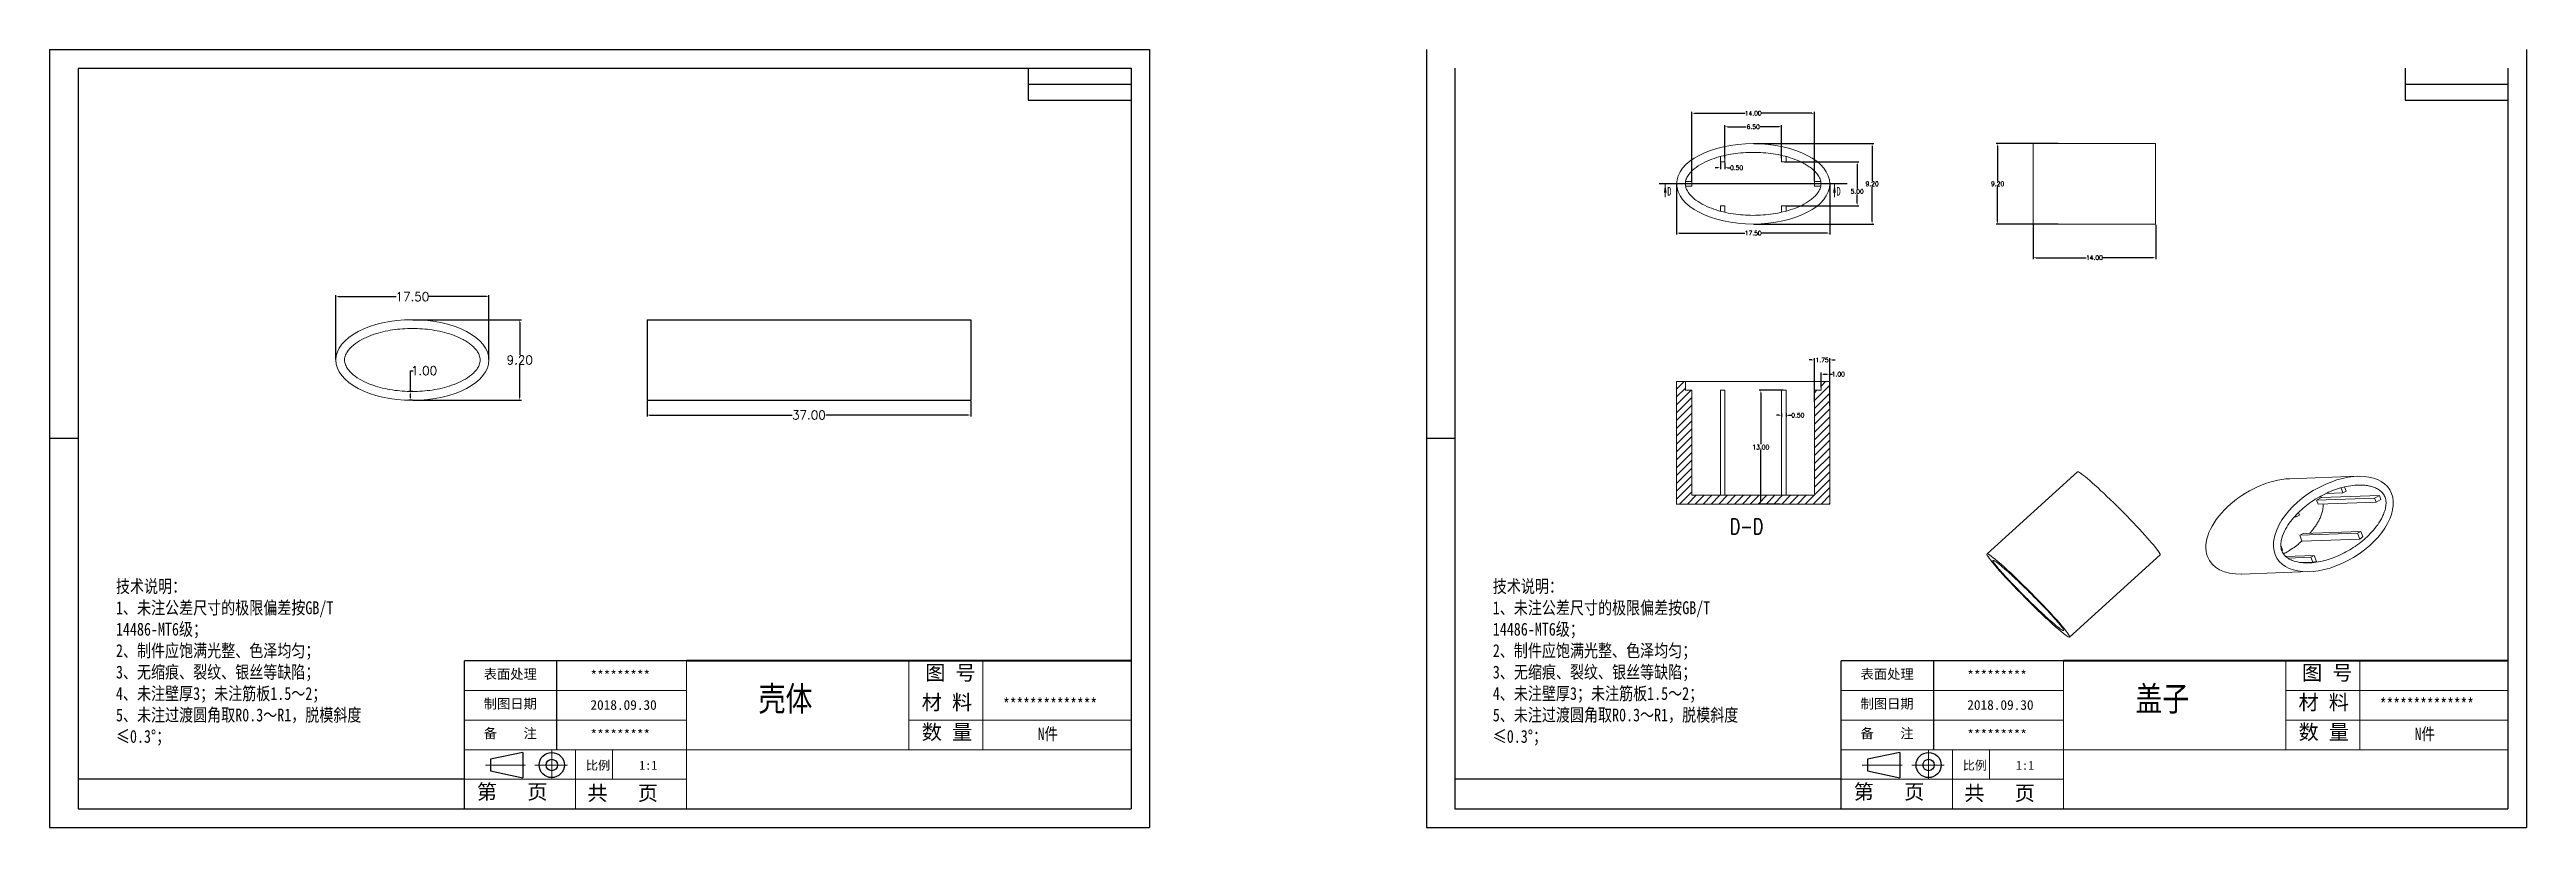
# Model space of a CAD drawing. Header units: inches. Extents: x 2021 to 2602, y 573 to 662.
# Drawn here: x 2318.5 to 2601.5, y 573 to 661.8 of the extents above; entities that cross this region are included whole.
import ezdxf

# ---------------------------------------------------------------- set-up
doc = ezdxf.new("R2010")
doc.units = ezdxf.units.IN
doc.linetypes.add('CENTER2', pattern=[28.575, 19.05, -3.175, 3.175, -3.175])
doc.layers.add('文字', color=81, linetype='Continuous')
for name, color, linetype, lineweight in [('粗实线', 7, 'Continuous', 30), ('细实线', 3, 'Continuous', 9), ('细点划线', 2, 'CENTER2', 9)]:
    doc.layers.add(name, color=color, linetype=linetype, lineweight=lineweight)
doc.styles.add('SLDTEXTSTYLE3', font='TXT', dxfattribs={"width": 0.75, "bigfont": 'bigfont'})
doc.styles.add('SLDTEXTSTYLE6', font='TXT', dxfattribs={"width": 0.7})
doc.styles.get("Standard").update_dxf_attribs({"font": 'txt', "bigfont": 'gbcbig.shx'})
doc.styles.add('宋体', font='', dxfattribs={"width": 0.8, "height": 3.5})
doc.styles.get('宋体').set_extended_font_data('SimSun')
doc.dimstyles.new('1', dxfattribs={"dimtxt": 0.5, "dimasz": 0.3, "dimexe": 0.18, "dimexo": 0.0625, "dimgap": 0.09, "dimtad": 0, "dimtih": 1, "dimtoh": 1, "dimzin": 0, "dimdsep": 46, "dimtxsty": 'Standard', "dimcen": 0, "dimadec": 0, "dimazin": 2, "dimtfac": 1, "dimtofl": 0, "dimtmove": 0, "dimatfit": 3, "dimfxl": 0, "dimtolj": 1, "dimtzin": 0, "dimarcsym": 0})
doc.dimstyles.new('1.5', dxfattribs={"dimtxt": 1, "dimasz": 0.3, "dimexe": 0.18, "dimexo": 0.0625, "dimgap": 0.09, "dimtad": 0, "dimtih": 1, "dimtoh": 1, "dimzin": 0, "dimdsep": 46, "dimtxsty": 'Standard', "dimcen": 0, "dimadec": 0, "dimazin": 2, "dimtfac": 1, "dimtofl": 0, "dimtmove": 0, "dimatfit": 3, "dimfxl": 0, "dimtolj": 1, "dimtzin": 0, "dimarcsym": 0})

msp = doc.modelspace()

# ---------------------------------------------------------------- texts
at = {"color": 7, "linetype": 'Continuous', "char_height": 1, "attachment_point": 1, "style": 'SLDTEXTSTYLE6'}
for insert in [(2503.34, 646.141), (2522.678, 646.141)]:
    msp.add_mtext('D', dxfattribs=dict(at, insert=insert))
at = {"color": 0, "linetype": 'Continuous', "lineweight": 0, "insert": (2512.398, 608.225), "char_height": 1.75, "attachment_point": 2, "style": 'SLDTEXTSTYLE3'}
msp.add_mtext('{\\Ftxt,bigfont|c134;D-D}', dxfattribs=at)
at = {"width": 632.90249, "attachment_point": 1}
for s, insert, char_height in [('{\\fSimHei|b0|i0|c134|p49;表面处理}', (2368.09, 591.043), 1.11358), ('{\\fSimHei|b0|i0|c134|p49;*********}', (2380.287, 590.899), 1.11358), ('{\\fSimHei|b0|i0|c134|p49;表面处理}', (2525.426, 591.043), 1.11358), ('{\\fSimHei|b0|i0|c134|p49;*********}', (2537.623, 590.899), 1.11358), ('{\\fSimHei|b0|i0|c134|p49;制图日期}', (2368.09, 587.656), 1.11358), ('{\\fSimHei|b0|i0|c134|p49;2018.\\fSimHei|b0|i0|c0|p49;09\\fSimHei|b0|i0|c134|p49;.\\fSimHei|b0|i0|c0|p49;30}', (2380.287, 587.513), 1.113578), ('{\\fSimHei|b0|i0|c134|p49;制图日期}', (2525.426, 587.656), 1.11358), ('{\\fSimHei|b0|i0|c134|p49;2018.\\fSimHei|b0|i0|c0|p49;09\\fSimHei|b0|i0|c134|p49;.\\fSimHei|b0|i0|c0|p49;30}', (2537.623, 587.513), 1.113578), ('{\\fSimHei|b0|i0|c134|p49;备    注}', (2368.09, 584.27), 1.11358), ('{\\fSimHei|b0|i0|c134|p49;*********}', (2380.287, 584.127), 1.11358), ('{\\fSimHei|b0|i0|c134|p49;备    注}', (2525.426, 584.27), 1.11358), ('{\\fSimHei|b0|i0|c134|p49;*********}', (2537.623, 584.127), 1.11358)]:
    msp.add_mtext(s, dxfattribs=dict(at, insert=insert, char_height=char_height))
at = {"layer": '文字', "color": 0, "attachment_point": 1, "style": '宋体'}
for s, insert, char_height, width in [('{\\H1.111x;技术说明：\\P1、未注公差尺寸的极限偏差按GB/T 14486-MT6级；\\P2、制件应饱满光整、色泽均匀；\\P3、无缩痕、裂纹、银丝等缺陷；\\P4、未注壁厚3；未注筋板1.5～2；\\P5、未注过渡圆角取R0.3～R1，脱模斜度≤0.3%%D；}', (2326.066, 601.246), 1.3227, 29.79297), ('{\\H1.111x;技术说明：\\P1、未注公差尺寸的极限偏差按GB/T 14486-MT6级；\\P2、制件应饱满光整、色泽均匀；\\P3、无缩痕、裂纹、银丝等缺陷；\\P4、未注壁厚3；未注筋板1.5～2；\\P5、未注过渡圆角取R0.3～R1，脱模斜度≤0.3%%D；}', (2483.402, 601.246), 1.3227, 29.79297), ('壳体', (2399.497, 589.08), 2.8218, 36.07512), ('盖子', (2556.833, 589.08), 2.8218, 36.07512), ('{\\H1.111x;**************}', (2427.434, 587.733), 1.26979, 14.6802), ('{\\H1.111x;**************}', (2584.77, 587.733), 1.26979, 14.6802), ('{\\H1.111x;N件}', (2431.412, 584.347), 1.26979, 14.6802), ('{\\H1.111x;N件}', (2588.748, 584.347), 1.26979, 14.6802)]:
    msp.add_mtext(s, dxfattribs=dict(at, insert=insert, char_height=char_height, width=width))
at = {"layer": '细实线', "color": 7, "attachment_point": 1}
for s, insert, char_height, width in [('{\\fSimSun|b0|i0|c134|p54;图 号}', (2418.535, 591.49), 1.69305, 8.46526), ('{\\fSimSun|b0|i0|c134|p54;图 号}', (2575.871, 591.49), 1.69305, 8.46526), ('{\\fSimSun|b0|i0|c134|p54;材 料   }', (2418.133, 588.103), 1.69305, 8.46526), ('{\\fSimSun|b0|i0|c134|p54;材 料   }', (2575.47, 588.103), 1.69305, 8.46526), ('{\\fSimSun|b0|i0|c134|p54;数 量}', (2418.142, 584.701), 1.69305, 7.64943), ('{\\fSimSun|b0|i0|c134|p54;数 量}', (2575.478, 584.701), 1.69305, 7.64943), ('{\\fSimSun|b0|i0|c134|p54;比例}', (2379.765, 580.563), 1.01583, 4.45919), ('{\\fSimSun|b0|i0|c134|p54;1:1}', (2385.849, 580.563), 1.01583, 4.45919), ('{\\fSimSun|b0|i0|c134|p54;比例}', (2537.101, 580.563), 1.01583, 4.45919), ('{\\fSimSun|b0|i0|c134|p54;1:1}', (2543.185, 580.563), 1.01583, 4.45919), ('{\\fSimSun|b0|i0|c134|p54;第   页}', (2367.306, 577.877), 1.69305, 12.6979), ('{\\fSimSun|b0|i0|c134|p54; 共   页}', (2378.787, 577.733), 1.69305, 12.6979), ('{\\fSimSun|b0|i0|c134|p54;第   页}', (2524.642, 577.877), 1.69305, 12.6979), ('{\\fSimSun|b0|i0|c134|p54; 共   页}', (2536.123, 577.733), 1.69305, 12.6979)]:
    msp.add_mtext(s, dxfattribs=dict(at, insert=insert, char_height=char_height, width=width))

# ---------------------------------------------------------------- blocks, each defined once
blk = doc.blocks.new('*D182')
at = {"color": 0, "lineweight": -2, "transparency": 16777216}
for p, q in [((2386.75, 621.71), (2386.75, 619.9)), ((2387.05, 620.08), (2403.33, 620.08)), ((2423.45, 620.08), (2407.17, 620.08)), ((2423.75, 621.71), (2423.75, 619.9))]:
    blk.add_line(p, q, dxfattribs=at)
at = {"color": 0, "transparency": 16777216}
for points in [[(2387.05, 620.13), (2387.05, 620.03), (2386.75, 620.08)], [(2423.45, 620.13), (2423.45, 620.03), (2423.75, 620.08)]]:
    blk.add_solid(points, dxfattribs=at)
at = {"layer": 'Defpoints', "color": 0, "transparency": 16777216}
for p in [(2386.75, 621.77), (2423.75, 621.77), (2423.75, 620.08)]:
    blk.add_point(p, dxfattribs=at)
at = {"color": 0, "transparency": 16777216, "insert": (2405.25, 620.08), "char_height": 1, "attachment_point": 5}
blk.add_mtext('\\A1;37.00', dxfattribs=at)
blk = doc.blocks.new('*D184')
at = {"color": 0, "lineweight": -2, "transparency": 16777216}
for p, q in [((2351.19, 626.43), (2351.19, 633.79)), ((2351.49, 633.61), (2358.1, 633.61)), ((2368.39, 633.61), (2361.78, 633.61)), ((2368.69, 626.43), (2368.69, 633.79))]:
    blk.add_line(p, q, dxfattribs=at)
at = {"color": 0, "transparency": 16777216}
for points in [[(2351.49, 633.66), (2351.49, 633.56), (2351.19, 633.61)], [(2368.39, 633.66), (2368.39, 633.56), (2368.69, 633.61)]]:
    blk.add_solid(points, dxfattribs=at)
at = {"layer": 'Defpoints', "color": 0, "transparency": 16777216}
for p in [(2368.69, 633.61), (2351.19, 626.37), (2368.69, 626.37)]:
    blk.add_point(p, dxfattribs=at)
at = {"color": 0, "transparency": 16777216, "insert": (2359.94, 633.61), "char_height": 1, "attachment_point": 5}
blk.add_mtext('\\A1;17.50', dxfattribs=at)
blk = doc.blocks.new('*D185')
at = {"color": 0, "lineweight": -2, "transparency": 16777216}
for p, q in [((2360, 630.97), (2372.39, 630.97)), ((2372.21, 630.67), (2372.21, 626.96)), ((2372.21, 622.07), (2372.21, 625.78)), ((2360, 621.77), (2372.39, 621.77))]:
    blk.add_line(p, q, dxfattribs=at)
at = {"color": 0, "transparency": 16777216}
for points in [[(2372.16, 630.67), (2372.26, 630.67), (2372.21, 630.97)], [(2372.16, 622.07), (2372.26, 622.07), (2372.21, 621.77)]]:
    blk.add_solid(points, dxfattribs=at)
at = {"layer": 'Defpoints', "color": 0, "transparency": 16777216}
for p in [(2359.94, 630.97), (2359.94, 621.77), (2372.21, 621.77)]:
    blk.add_point(p, dxfattribs=at)
at = {"color": 0, "transparency": 16777216, "insert": (2372.21, 626.37), "char_height": 1, "attachment_point": 5}
blk.add_mtext('\\A1;9.20', dxfattribs=at)
blk = doc.blocks.new('*D186')
at = {"color": 0, "lineweight": -2, "transparency": 16777216}
for p, q in [((2359.99, 622.77), (2359.54, 622.77)), ((2359.72, 622.77), (2359.72, 625.15)), ((2359.72, 625.15), (2360.02, 625.15)), ((2359.94, 621.77), (2359.54, 621.77)), ((2359.72, 622.07), (2359.72, 622.47))]:
    blk.add_line(p, q, dxfattribs=at)
at = {"color": 0, "transparency": 16777216}
for points in [[(2359.67, 622.47), (2359.77, 622.47), (2359.72, 622.77)], [(2359.67, 622.07), (2359.77, 622.07), (2359.72, 621.77)]]:
    blk.add_solid(points, dxfattribs=at)
at = {"layer": 'Defpoints', "color": 0, "transparency": 16777216}
for p in [(2359.72, 622.77), (2360.05, 622.77), (2360, 621.77)]:
    blk.add_point(p, dxfattribs=at)
at = {"color": 0, "transparency": 16777216, "insert": (2361.27, 625.15), "char_height": 1, "attachment_point": 5}
blk.add_mtext('\\A1;1.00', dxfattribs=at)
blk = doc.blocks.new('*D164')
at = {"color": 0, "lineweight": -2, "transparency": 16777216}
for p, q in [((2504.41, 646.43), (2504.41, 640.69)), ((2521.91, 646.43), (2521.91, 640.69)), ((2504.71, 640.87), (2512.19, 640.87)), ((2521.61, 640.87), (2514.12, 640.87))]:
    blk.add_line(p, q, dxfattribs=at)
at = {"color": 0, "transparency": 16777216}
for points in [[(2504.71, 640.92), (2504.71, 640.82), (2504.41, 640.87)], [(2521.61, 640.92), (2521.61, 640.82), (2521.91, 640.87)]]:
    blk.add_solid(points, dxfattribs=at)
at = {"layer": 'Defpoints', "color": 0, "transparency": 16777216}
for p in [(2504.41, 646.5), (2521.91, 646.5), (2521.91, 640.87)]:
    blk.add_point(p, dxfattribs=at)
at = {"color": 0, "transparency": 16777216, "insert": (2513.16, 640.87), "char_height": 0.5, "attachment_point": 5}
blk.add_mtext('\\A1;17.50', dxfattribs=at)
blk = doc.blocks.new('*D165')
at = {"color": 0, "lineweight": -2, "transparency": 16777216}
for p, q in [((2513.22, 651.1), (2526.93, 651.1)), ((2526.75, 650.8), (2526.75, 646.84)), ((2526.75, 642.2), (2526.75, 646.16)), ((2513.22, 641.9), (2526.93, 641.9))]:
    blk.add_line(p, q, dxfattribs=at)
at = {"color": 0, "transparency": 16777216}
for points in [[(2526.7, 650.8), (2526.8, 650.8), (2526.75, 651.1)], [(2526.7, 642.2), (2526.8, 642.2), (2526.75, 641.9)]]:
    blk.add_solid(points, dxfattribs=at)
at = {"layer": 'Defpoints', "color": 0, "transparency": 16777216}
for p in [(2513.16, 651.1), (2526.75, 651.1), (2513.16, 641.9)]:
    blk.add_point(p, dxfattribs=at)
at = {"color": 0, "transparency": 16777216, "insert": (2526.75, 646.5), "char_height": 0.5, "attachment_point": 5}
blk.add_mtext('\\A1;9.20', dxfattribs=at)
blk = doc.blocks.new('*D166')
at = {"color": 0, "lineweight": -2, "transparency": 16777216}
for p, q in [((2509.91, 649.43), (2509.91, 653.2)), ((2510.21, 653.02), (2512.36, 653.02)), ((2516.11, 653.02), (2513.96, 653.02)), ((2516.41, 649.43), (2516.41, 653.2))]:
    blk.add_line(p, q, dxfattribs=at)
at = {"color": 0, "transparency": 16777216}
for points in [[(2510.21, 653.07), (2510.21, 652.97), (2509.91, 653.02)], [(2516.11, 653.07), (2516.11, 652.97), (2516.41, 653.02)]]:
    blk.add_solid(points, dxfattribs=at)
at = {"layer": 'Defpoints', "color": 0, "transparency": 16777216}
for p in [(2516.41, 653.02), (2509.91, 649.37), (2516.41, 649.37)]:
    blk.add_point(p, dxfattribs=at)
at = {"color": 0, "transparency": 16777216, "insert": (2513.16, 653.02), "char_height": 0.5, "attachment_point": 5}
blk.add_mtext('\\A1;6.50', dxfattribs=at)
blk = doc.blocks.new('*D167')
at = {"color": 0, "lineweight": -2, "transparency": 16777216}
for p, q in [((2506.16, 646.81), (2506.16, 654.74)), ((2506.46, 654.56), (2512.23, 654.56)), ((2519.86, 654.56), (2514.08, 654.56)), ((2520.16, 646.81), (2520.16, 654.74))]:
    blk.add_line(p, q, dxfattribs=at)
at = {"color": 0, "transparency": 16777216}
for points in [[(2506.46, 654.61), (2506.46, 654.51), (2506.16, 654.56)], [(2519.86, 654.61), (2519.86, 654.51), (2520.16, 654.56)]]:
    blk.add_solid(points, dxfattribs=at)
at = {"layer": 'Defpoints', "color": 0, "transparency": 16777216}
for p in [(2520.16, 654.56), (2506.16, 646.75), (2520.16, 646.75)]:
    blk.add_point(p, dxfattribs=at)
at = {"color": 0, "transparency": 16777216, "insert": (2513.16, 654.56), "char_height": 0.5, "attachment_point": 5}
blk.add_mtext('\\A1;14.00', dxfattribs=at)
blk = doc.blocks.new('*D168')
at = {"color": 0, "lineweight": -2, "transparency": 16777216}
for p, q in [((2509.11, 648.34), (2508.81, 648.34)), ((2509.41, 648.93), (2509.41, 648.16)), ((2509.91, 648.93), (2509.91, 648.16)), ((2510.21, 648.34), (2510.51, 648.34))]:
    blk.add_line(p, q, dxfattribs=at)
at = {"color": 0, "transparency": 16777216}
for points in [[(2509.11, 648.39), (2509.11, 648.29), (2509.41, 648.34)], [(2510.21, 648.39), (2510.21, 648.29), (2509.91, 648.34)]]:
    blk.add_solid(points, dxfattribs=at)
at = {"layer": 'Defpoints', "color": 0, "transparency": 16777216}
for p in [(2509.41, 649), (2509.91, 649), (2509.91, 648.34)]:
    blk.add_point(p, dxfattribs=at)
at = {"color": 0, "transparency": 16777216, "insert": (2511.26, 648.34), "char_height": 0.5, "attachment_point": 5}
blk.add_mtext('\\A1;0.50', dxfattribs=at)
blk = doc.blocks.new('*D169')
at = {"color": 0, "lineweight": -2, "transparency": 16777216}
for p, q in [((2516.72, 649), (2525.22, 649)), ((2525.04, 648.7), (2525.04, 645.97)), ((2516.97, 644), (2525.22, 644)), ((2525.04, 644.3), (2525.04, 645.29))]:
    blk.add_line(p, q, dxfattribs=at)
at = {"color": 0, "transparency": 16777216}
for points in [[(2524.99, 648.7), (2525.09, 648.7), (2525.04, 649)], [(2524.99, 644.3), (2525.09, 644.3), (2525.04, 644)]]:
    blk.add_solid(points, dxfattribs=at)
at = {"layer": 'Defpoints', "color": 0, "transparency": 16777216}
for p in [(2516.66, 649), (2525.04, 649), (2516.91, 644)]:
    blk.add_point(p, dxfattribs=at)
at = {"color": 0, "transparency": 16777216, "insert": (2525.04, 645.63), "char_height": 0.5, "attachment_point": 5}
blk.add_mtext('\\A1;5.00', dxfattribs=at)
blk = doc.blocks.new('*D170')
at = {"color": 0, "lineweight": -2, "transparency": 16777216}
for p, q in [((2519.86, 626.38), (2519.56, 626.38)), ((2520.16, 621.6), (2520.16, 626.56)), ((2521.91, 621.17), (2521.91, 626.56)), ((2522.21, 626.38), (2522.51, 626.38))]:
    blk.add_line(p, q, dxfattribs=at)
at = {"color": 0, "transparency": 16777216}
for points in [[(2519.86, 626.43), (2519.86, 626.33), (2520.16, 626.38)], [(2522.21, 626.43), (2522.21, 626.33), (2521.91, 626.38)]]:
    blk.add_solid(points, dxfattribs=at)
at = {"layer": 'Defpoints', "color": 0, "transparency": 16777216}
for p in [(2521.91, 626.38), (2520.16, 621.54), (2521.91, 621.11)]:
    blk.add_point(p, dxfattribs=at)
at = {"color": 0, "transparency": 16777216, "insert": (2521.03, 626.38), "char_height": 0.5, "attachment_point": 5}
blk.add_mtext('\\A1;1.75', dxfattribs=at)
blk = doc.blocks.new('*D171')
at = {"color": 0, "lineweight": -2, "transparency": 16777216}
for p, q in [((2520.91, 623.21), (2520.91, 624.93)), ((2521.21, 624.75), (2521.61, 624.75)), ((2521.91, 623.76), (2521.91, 624.93)), ((2521.91, 624.75), (2522.21, 624.75))]:
    blk.add_line(p, q, dxfattribs=at)
at = {"color": 0, "transparency": 16777216}
for points in [[(2521.21, 624.8), (2521.21, 624.7), (2520.91, 624.75)], [(2521.61, 624.8), (2521.61, 624.7), (2521.91, 624.75)]]:
    blk.add_solid(points, dxfattribs=at)
at = {"layer": 'Defpoints', "color": 0, "transparency": 16777216}
for p in [(2520.91, 623.14), (2521.91, 624.75), (2521.91, 623.7)]:
    blk.add_point(p, dxfattribs=at)
at = {"color": 0, "transparency": 16777216, "insert": (2522.88, 624.75), "char_height": 0.5, "attachment_point": 5}
blk.add_mtext('\\A1;1.00', dxfattribs=at)
blk = doc.blocks.new('*D172')
at = {"color": 0, "lineweight": -2, "transparency": 16777216}
for p, q in [((2516.11, 620.05), (2515.81, 620.05)), ((2516.41, 620.28), (2516.41, 619.87)), ((2516.91, 620.28), (2516.91, 619.87)), ((2517.21, 620.05), (2517.51, 620.05))]:
    blk.add_line(p, q, dxfattribs=at)
at = {"color": 0, "transparency": 16777216}
for points in [[(2516.11, 620.1), (2516.11, 620), (2516.41, 620.05)], [(2517.21, 620.1), (2517.21, 620), (2516.91, 620.05)]]:
    blk.add_solid(points, dxfattribs=at)
at = {"layer": 'Defpoints', "color": 0, "transparency": 16777216}
for p in [(2516.41, 620.34), (2516.91, 620.34), (2516.91, 620.05)]:
    blk.add_point(p, dxfattribs=at)
at = {"color": 0, "transparency": 16777216, "insert": (2518.26, 620.05), "char_height": 0.5, "attachment_point": 5}
blk.add_mtext('\\A1;0.50', dxfattribs=at)
blk = doc.blocks.new('*D173')
at = {"color": 0, "lineweight": -2, "transparency": 16777216}
for p, q in [((2516.59, 622.91), (2513.85, 622.91)), ((2514.03, 622.61), (2514.03, 616.75)), ((2514.03, 610.21), (2514.03, 616.07)), ((2516.25, 609.91), (2513.85, 609.91))]:
    blk.add_line(p, q, dxfattribs=at)
at = {"color": 0, "transparency": 16777216}
for points in [[(2513.98, 622.61), (2514.08, 622.61), (2514.03, 622.91)], [(2513.98, 610.21), (2514.08, 610.21), (2514.03, 609.91)]]:
    blk.add_solid(points, dxfattribs=at)
at = {"layer": 'Defpoints', "color": 0, "transparency": 16777216}
for p in [(2514.03, 622.91), (2516.66, 622.91), (2516.31, 609.91)]:
    blk.add_point(p, dxfattribs=at)
at = {"color": 0, "transparency": 16777216, "insert": (2514.03, 616.41), "char_height": 0.5, "attachment_point": 5}
blk.add_mtext('\\A1;13.00', dxfattribs=at)
blk = doc.blocks.new('*D174')
at = {"color": 0, "lineweight": -2, "transparency": 16777216}
for p, q in [((2545.15, 641.83), (2545.15, 637.88)), ((2559.15, 641.83), (2559.15, 637.88)), ((2545.45, 638.06), (2551.22, 638.06)), ((2558.85, 638.06), (2553.07, 638.06))]:
    blk.add_line(p, q, dxfattribs=at)
at = {"color": 0, "transparency": 16777216}
for points in [[(2545.45, 638.11), (2545.45, 638.01), (2545.15, 638.06)], [(2558.85, 638.11), (2558.85, 638.01), (2559.15, 638.06)]]:
    blk.add_solid(points, dxfattribs=at)
at = {"layer": 'Defpoints', "color": 0, "transparency": 16777216}
for p in [(2545.15, 641.9), (2559.15, 641.9), (2559.15, 638.06)]:
    blk.add_point(p, dxfattribs=at)
at = {"color": 0, "transparency": 16777216, "insert": (2552.15, 638.06), "char_height": 0.5, "attachment_point": 5}
blk.add_mtext('\\A1;14.00', dxfattribs=at)
blk = doc.blocks.new('*D175')
at = {"color": 0, "lineweight": -2, "transparency": 16777216}
for p, q in [((2548.01, 651.1), (2540.91, 651.1)), ((2541.09, 650.8), (2541.09, 646.84)), ((2541.09, 642.2), (2541.09, 646.16)), ((2548.01, 641.9), (2540.91, 641.9))]:
    blk.add_line(p, q, dxfattribs=at)
at = {"color": 0, "transparency": 16777216}
for points in [[(2541.04, 650.8), (2541.14, 650.8), (2541.09, 651.1)], [(2541.04, 642.2), (2541.14, 642.2), (2541.09, 641.9)]]:
    blk.add_solid(points, dxfattribs=at)
at = {"layer": 'Defpoints', "color": 0, "transparency": 16777216}
for p in [(2541.09, 651.1), (2548.07, 651.1), (2548.07, 641.9)]:
    blk.add_point(p, dxfattribs=at)
at = {"color": 0, "transparency": 16777216, "insert": (2541.09, 646.5), "char_height": 0.5, "attachment_point": 5}
blk.add_mtext('\\A1;9.20', dxfattribs=at)

# ---------------------------------------------------------------- dimensions: what is measured, and where the dimension line sits
for base, p1, p2, dimstyle, picture, middle in [((2520.157, 654.56), (2506.157, 646.747), (2520.157, 646.747), '1', '*D167', (2513.157, 654.56)), ((2516.407, 653.016), (2509.907, 649.371), (2516.407, 649.371), '1', '*D166', (2513.157, 653.016)), ((2509.907, 648.344), (2509.407, 648.997), (2509.907, 648.997), '1', '*D168', (2511.264, 648.344)), ((2521.907, 640.866), (2504.407, 646.497), (2521.907, 646.497), '1', '*D164', (2513.157, 640.866)), ((2559.147, 638.063), (2545.147, 641.897), (2559.147, 641.897), '1', '*D174', (2552.147, 638.063)), ((2368.692, 633.614), (2351.192, 626.372), (2368.692, 626.372), '1.5', '*D184', (2359.942, 633.614)), ((2521.907, 624.752), (2520.907, 623.143), (2521.907, 623.698), '1', '*D171', (2522.881, 624.752)), ((2423.75, 620.082), (2386.75, 621.772), (2423.75, 621.772), '1.5', '*D182', (2405.25, 620.082)), ((2516.907, 620.047), (2516.407, 620.344), (2516.907, 620.344), '1', '*D172', (2518.264, 620.047))]:
    dim = msp.add_linear_dim(base=base, p1=p1, p2=p2, dimstyle=dimstyle)
    dim.commit()
    dim.dimension.update_dxf_attribs({"geometry": picture, "text_midpoint": middle})
for base, p1, p2, dimstyle, picture, middle in [((2526.754, 651.097), (2513.157, 641.897), (2513.157, 651.097), '1', '*D165', (2526.754, 646.497)), ((2541.092, 651.097), (2548.069, 641.897), (2548.069, 651.097), '1', '*D175', (2541.092, 646.497)), ((2372.21, 621.772), (2359.942, 630.972), (2359.942, 621.772), '1.5', '*D185', (2372.21, 626.372)), ((2514.028, 622.911), (2516.314, 609.911), (2516.657, 622.911), '1', '*D173', (2514.028, 616.411))]:
    dim = msp.add_linear_dim(base=base, p1=p1, p2=p2, angle=90, dimstyle=dimstyle)
    dim.commit()
    dim.dimension.update_dxf_attribs({"geometry": picture, "text_midpoint": middle})
for base, p1, p2, dimstyle, picture, middle in [((2525.041, 648.997), (2516.907, 643.997), (2516.657, 648.997), '1', '*D169', (2525.041, 645.633)), ((2359.717, 622.772), (2360.004, 621.772), (2360.049, 622.772), '1.5', '*D186', (2361.273, 625.147))]:
    dim = msp.add_linear_dim(base=base, p1=p1, p2=p2, angle=90, dimstyle=dimstyle)
    dim.commit()
    dim.dimension.update_dxf_attribs({"geometry": picture, "text_midpoint": middle, "dimtype": 160})
dim = msp.add_linear_dim(base=(2521.907, 626.378), p1=(2520.157, 621.535), p2=(2521.907, 621.111), dimstyle='1')
dim.commit()
dim.dimension.update_dxf_attribs({"geometry": '*D170', "text_midpoint": (2521.032, 626.378), "dimtype": 160})

# ---------------------------------------------------------------- hatches: boundary and pattern name
at = {"linetype": 'Continuous', "lineweight": 0}
h = msp.add_hatch(dxfattribs=at)
h.set_pattern_fill('ANSI31', color=4, scale=0.2, style=0)
h.paths.add_polyline_path([(2504.407, 609.911), (2521.907, 609.911), (2521.907, 623.911), (2520.907, 623.911), (2520.907, 622.911), (2520.157, 622.911), (2520.157, 610.911), (2506.157, 610.911), (2506.157, 622.911), (2505.407, 622.911), (2505.407, 623.911), (2504.407, 623.911)], flags=0)

# ---------------------------------------------------------------- linework, layer by layer
for p, q in [((2318.476, 661.842), (2444.185, 661.842)), ((2318.476, 661.842), (2318.476, 572.957)), ((2321.729, 659.726), (2442.069, 659.726)), ((2321.729, 659.726), (2321.729, 575.073)), ((2430.312, 659.726), (2430.312, 656.052)), ((2442.069, 659.726), (2442.069, 575.073)), ((2444.185, 661.842), (2444.185, 572.957)), ((2475.812, 661.842), (2475.812, 572.957)), ((2479.065, 659.726), (2479.065, 575.073)), ((2587.648, 659.726), (2587.648, 656.052)), ((2599.405, 659.726), (2599.405, 575.073)), ((2601.521, 661.842), (2601.521, 572.957)), ((2430.312, 657.889), (2442.069, 657.889)), ((2587.648, 657.889), (2599.405, 657.889)), ((2430.312, 656.052), (2442.069, 656.052)), ((2587.648, 656.052), (2599.405, 656.052)), ((2386.75, 630.972), (2423.75, 630.972)), ((2386.75, 630.972), (2386.75, 621.772)), ((2423.75, 630.972), (2423.75, 621.772)), ((2386.75, 621.772), (2423.75, 621.772)), ((2321.729, 617.399), (2318.476, 617.399)), ((2479.065, 617.399), (2475.812, 617.399)), ((2318.476, 614.107), (2318.476, 572.957)), ((2475.812, 614.107), (2475.812, 572.957)), ((2391.277, 592.004), (2365.882, 592.004)), ((2365.882, 575.073), (2365.882, 592.004)), ((2376.463, 581.845), (2376.463, 592.004)), ((2548.613, 592.004), (2523.218, 592.004)), ((2523.218, 575.073), (2523.218, 592.004)), ((2533.799, 581.845), (2533.799, 592.004)), ((2365.882, 578.459), (2321.729, 578.459)), ((2523.218, 578.459), (2479.065, 578.459)), ((2321.729, 575.073), (2442.069, 575.073)), ((2479.065, 575.073), (2599.405, 575.073)), ((2318.476, 572.957), (2444.185, 572.957)), ((2318.476, 572.957), (2376.675, 572.957)), ((2475.812, 572.957), (2601.521, 572.957)), ((2475.812, 572.957), (2534.011, 572.957))]:
    msp.add_line(p, q)
at = {"color": 7, "linetype": 'Continuous', "lineweight": 15}
for p, q in [((2559.147, 651.097), (2545.147, 651.097)), ((2545.147, 651.097), (2545.147, 646.497)), ((2559.147, 651.097), (2559.147, 646.497)), ((2509.407, 649.62), (2509.407, 648.997)), ((2509.407, 648.997), (2509.907, 648.997)), ((2509.907, 648.997), (2509.907, 649.744)), ((2516.407, 648.997), (2516.407, 649.744)), ((2516.907, 648.997), (2516.407, 648.997)), ((2516.907, 649.62), (2516.907, 648.997)), ((2506.157, 646.747), (2505.429, 646.747)), ((2505.429, 646.247), (2506.157, 646.247)), ((2506.157, 646.247), (2506.157, 646.747)), ((2520.157, 646.247), (2520.157, 646.747)), ((2520.157, 646.747), (2520.885, 646.747)), ((2520.885, 646.247), (2520.157, 646.247)), ((2545.147, 646.497), (2545.147, 641.897)), ((2559.147, 646.497), (2559.147, 641.897)), ((2509.407, 643.374), (2509.407, 643.997)), ((2509.407, 643.997), (2509.907, 643.997)), ((2509.907, 643.997), (2509.907, 643.25)), ((2516.407, 643.997), (2516.407, 643.25)), ((2516.907, 643.997), (2516.407, 643.997)), ((2516.907, 643.374), (2516.907, 643.997)), ((2545.147, 641.897), (2559.147, 641.897)), ((2504.407, 623.911), (2504.407, 609.911)), ((2505.407, 623.911), (2504.407, 623.911)), ((2505.407, 622.911), (2505.407, 623.911)), ((2506.157, 622.911), (2505.407, 622.911)), ((2506.157, 622.911), (2506.157, 610.911)), ((2509.407, 622.911), (2509.907, 622.911)), ((2509.407, 622.911), (2509.407, 610.911)), ((2509.907, 622.911), (2509.907, 610.911)), ((2516.407, 622.911), (2516.407, 610.911)), ((2516.907, 622.911), (2516.407, 622.911)), ((2516.907, 622.911), (2516.907, 610.911)), ((2520.157, 622.911), (2520.157, 610.911)), ((2520.907, 622.911), (2520.157, 622.911)), ((2520.907, 623.911), (2520.907, 622.911)), ((2521.907, 623.911), (2520.907, 623.911)), ((2521.907, 623.911), (2521.907, 609.911)), ((2550.213, 613.595), (2539.878, 604.207)), ((2582.214, 613.077), (2574.485, 612.805)), ((2580.543, 611.187), (2580.33, 611.764)), ((2580.924, 611.384), (2580.543, 611.187)), ((2580.745, 611.871), (2580.924, 611.384)), ((2521.907, 609.911), (2504.407, 609.911)), ((2520.157, 610.911), (2506.157, 610.911)), ((2575.141, 608.612), (2575.206, 608.435)), ((2575.206, 608.435), (2575.588, 608.631)), ((2575.588, 608.631), (2575.471, 608.948)), ((2577.536, 610.36), (2578.091, 610.646)), ((2584.161, 610.593), (2577.536, 610.36)), ((2577.705, 609.9), (2577.536, 610.36)), ((2584.33, 610.133), (2577.705, 609.9)), ((2578.091, 610.646), (2577.987, 610.8)), ((2584.716, 610.879), (2578.091, 610.646)), ((2580.543, 611.187), (2578.613, 611.119)), ((2584.161, 610.593), (2584.716, 610.879)), ((2584.33, 610.133), (2584.161, 610.593)), ((2584.885, 610.42), (2584.33, 610.133)), ((2575.206, 608.435), (2574.977, 608.427)), ((2582.231, 606.591), (2575.606, 606.357)), ((2575.987, 606.554), (2575.606, 606.357)), ((2575.606, 606.357), (2575.858, 605.67)), ((2582.484, 605.904), (2575.858, 605.67)), ((2582.612, 606.787), (2575.987, 606.554)), ((2582.612, 606.787), (2582.231, 606.591)), ((2582.231, 606.591), (2582.484, 605.904)), ((2582.823, 606.215), (2582.612, 606.787)), ((2549.313, 594.714), (2559.648, 604.102)), ((2573.489, 605.088), (2573.451, 605.087)), ((2573.489, 605.088), (2573.452, 605.07)), ((2573.658, 604.629), (2573.489, 605.088)), ((2573.556, 604.577), (2573.658, 604.629)), ((2577.276, 604.035), (2574.012, 603.92)), ((2576.895, 603.838), (2574.235, 603.745)), ((2575.799, 603.22), (2577.105, 603.266)), ((2576.895, 603.838), (2577.276, 604.035)), ((2577.105, 603.266), (2576.895, 603.838)), ((2577.276, 604.035), (2577.529, 603.348)), ((2568.979, 601.911), (2576.709, 602.184))]:
    msp.add_line(p, q, dxfattribs=at)
at = {"color": 1}
msp.add_line((2523.907, 646.497), (2502.407, 646.497), dxfattribs=at)
at = {"color": 7, "linetype": 'Continuous', "lineweight": 0}
for p, q in [((2503.107, 644.977), (2503.107, 646.497)), ((2522.446, 644.977), (2522.446, 646.497))]:
    msp.add_line(p, q, dxfattribs=at)
at = {"color": 7, "linetype": 'Continuous', "lineweight": 15}
for centre, major_axis, ratio in [((2513.157, 646.497), (-8.75, 0), 0.5257143), ((2359.942, 626.372), (-8.75, 0), 0.5257143), ((2579.461, 607.63), (6.45, 3.899), 0.5905962), ((2544.595, 599.46), (-4.718, 4.746), 0.0658256)]:
    msp.add_ellipse(centre, major_axis=major_axis, ratio=ratio, dxfattribs=at)
for centre, major_axis, ratio, start_param, end_param in [((2554.93, 608.849), (-4.718, 4.746), 0.0658256, 3.6876322, 6.2803414), ((2571.732, 607.358), (6.45, 3.899), 0.5905962, 0.8137692, 3.0274756), ((2554.93, 608.849), (-4.718, 4.746), 0.0658256, 3.1393622, 3.6876322), ((2571.732, 607.358), (6.45, 3.899), 0.5905962, 3.0274756, 3.9553317)]:
    msp.add_ellipse(centre, major_axis=major_axis, ratio=ratio, start_param=start_param, end_param=end_param, dxfattribs=at)
for points, knots in [([(2520.907, 646.497), (2520.907, 646.692), (2520.867, 646.881), (2520.725, 647.242), (2520.628, 647.408), (2520.399, 647.719), (2520.269, 647.862), (2519.992, 648.126), (2519.844, 648.248), (2519.535, 648.476), (2519.374, 648.582), (2519.045, 648.778), (2518.877, 648.868), (2518.365, 649.121), (2518.013, 649.266), (2517.29, 649.516), (2516.92, 649.623), (2516.181, 649.8), (2515.808, 649.871), (2514.686, 650.042), (2513.929, 650.097), (2512.783, 650.097), (2512.401, 650.083), (2511.643, 650.028), (2511.267, 649.986), (2510.147, 649.817), (2509.41, 649.648), (2508.326, 649.275), (2507.968, 649.129), (2507.283, 648.793), (2506.954, 648.602), (2506.335, 648.15), (2506.043, 647.887), (2505.696, 647.422), (2505.598, 647.257), (2505.453, 646.898), (2505.41, 646.708), (2505.405, 646.318), (2505.445, 646.126), (2505.584, 645.764), (2505.68, 645.598), (2505.908, 645.285), (2506.037, 645.142), (2506.314, 644.876), (2506.461, 644.754), (2506.926, 644.409), (2507.257, 644.215), (2507.941, 643.877), (2508.294, 643.732), (2509.382, 643.353), (2510.125, 643.181), (2511.624, 642.953), (2512.385, 642.897), (2513.916, 642.897), (2514.674, 642.951), (2516.172, 643.178), (2516.914, 643.348), (2518.004, 643.725), (2518.359, 643.87), (2519.048, 644.21), (2519.38, 644.404), (2519.838, 644.742), (2519.985, 644.862), (2520.262, 645.126), (2520.394, 645.27), (2520.624, 645.581), (2520.724, 645.75), (2520.83, 646.02), (2520.858, 646.112), (2520.897, 646.301), (2520.907, 646.4), (2520.907, 646.497)], [0, 0, 0, 0, 0.015625, 0.015625, 0.03125, 0.03125, 0.046875, 0.046875, 0.0625, 0.0625, 0.078125, 0.078125, 0.09375, 0.09375, 0.125, 0.125, 0.15625, 0.15625, 0.1875, 0.1875, 0.25, 0.25, 0.28125, 0.28125, 0.3125, 0.3125, 0.375, 0.375, 0.40625, 0.40625, 0.4375, 0.4375, 0.46875, 0.46875, 0.484375, 0.484375, 0.5, 0.5, 0.515625, 0.515625, 0.53125, 0.53125, 0.546875, 0.546875, 0.5625, 0.5625, 0.59375, 0.59375, 0.625, 0.625, 0.6875, 0.6875, 0.75, 0.75, 0.8125, 0.8125, 0.875, 0.875, 0.90625, 0.90625, 0.9375, 0.9375, 0.953125, 0.953125, 0.96875, 0.96875, 0.984375, 0.984375, 0.9921875, 0.9921875, 1, 1, 1, 1]), ([(2367.692, 626.372), (2367.692, 626.567), (2367.651, 626.756), (2367.509, 627.117), (2367.412, 627.282), (2367.183, 627.593), (2367.053, 627.737), (2366.776, 628.001), (2366.628, 628.122), (2366.319, 628.35), (2366.158, 628.457), (2365.829, 628.653), (2365.661, 628.743), (2365.149, 628.996), (2364.797, 629.14), (2364.074, 629.391), (2363.704, 629.497), (2362.965, 629.674), (2362.592, 629.746), (2361.47, 629.916), (2360.713, 629.971), (2359.568, 629.972), (2359.185, 629.958), (2358.427, 629.903), (2358.051, 629.861), (2356.931, 629.692), (2356.194, 629.523), (2355.11, 629.149), (2354.752, 629.004), (2354.067, 628.668), (2353.738, 628.477), (2353.119, 628.024), (2352.827, 627.761), (2352.48, 627.296), (2352.382, 627.131), (2352.237, 626.773), (2352.194, 626.582), (2352.19, 626.192), (2352.229, 626.001), (2352.368, 625.639), (2352.464, 625.473), (2352.692, 625.159), (2352.821, 625.016), (2353.098, 624.751), (2353.245, 624.628), (2353.71, 624.284), (2354.042, 624.09), (2354.725, 623.751), (2355.078, 623.606), (2356.167, 623.228), (2356.909, 623.056), (2358.408, 622.828), (2359.17, 622.772), (2360.7, 622.771), (2361.458, 622.826), (2362.956, 623.052), (2363.698, 623.223), (2364.788, 623.6), (2365.143, 623.745), (2365.832, 624.085), (2366.164, 624.279), (2366.622, 624.616), (2366.769, 624.737), (2367.047, 625), (2367.178, 625.144), (2367.408, 625.455), (2367.508, 625.624), (2367.614, 625.894), (2367.643, 625.986), (2367.681, 626.176), (2367.692, 626.274), (2367.692, 626.372)], [0, 0, 0, 0, 0.015625, 0.015625, 0.03125, 0.03125, 0.046875, 0.046875, 0.0625, 0.0625, 0.078125, 0.078125, 0.09375, 0.09375, 0.125, 0.125, 0.15625, 0.15625, 0.1875, 0.1875, 0.25, 0.25, 0.28125, 0.28125, 0.3125, 0.3125, 0.375, 0.375, 0.40625, 0.40625, 0.4375, 0.4375, 0.46875, 0.46875, 0.484375, 0.484375, 0.5, 0.5, 0.515625, 0.515625, 0.53125, 0.53125, 0.546875, 0.546875, 0.5625, 0.5625, 0.59375, 0.59375, 0.625, 0.625, 0.6875, 0.6875, 0.75, 0.75, 0.8125, 0.8125, 0.875, 0.875, 0.90625, 0.90625, 0.9375, 0.9375, 0.953125, 0.953125, 0.96875, 0.96875, 0.984375, 0.984375, 0.9921875, 0.9921875, 1, 1, 1, 1]), ([(2520.907, 623.911), (2520.907, 623.911), (2520.867, 623.911), (2520.725, 623.911), (2520.627, 623.911), (2520.398, 623.911), (2520.268, 623.911), (2519.991, 623.911), (2519.843, 623.911), (2519.534, 623.911), (2519.372, 623.911), (2519.043, 623.911), (2518.875, 623.911), (2518.362, 623.911), (2518.009, 623.911), (2517.286, 623.911), (2516.916, 623.911), (2516.176, 623.911), (2515.803, 623.911), (2514.679, 623.911), (2513.922, 623.911), (2512.776, 623.911), (2512.393, 623.911), (2511.635, 623.911), (2511.258, 623.911), (2510.137, 623.911), (2509.399, 623.911), (2508.315, 623.911), (2507.957, 623.911), (2507.272, 623.911), (2506.943, 623.911), (2506.324, 623.911), (2506.032, 623.911), (2505.688, 623.911), (2505.591, 623.911), (2505.449, 623.911), (2505.407, 623.911), (2505.407, 623.911)], [0, 0, 0, 0, 0.03125, 0.03125, 0.0625, 0.0625, 0.09375, 0.09375, 0.125, 0.125, 0.15625, 0.15625, 0.1875, 0.1875, 0.25, 0.25, 0.3125, 0.3125, 0.375, 0.375, 0.5, 0.5, 0.5625, 0.5625, 0.625, 0.625, 0.75, 0.75, 0.8125, 0.8125, 0.875, 0.875, 0.9375, 0.9375, 0.96875, 0.96875, 1, 1, 1, 1]), ([(2585.369, 610.678), (2585.303, 610.857), (2585.209, 611.015), (2584.979, 611.291), (2584.849, 611.405), (2584.569, 611.6), (2584.422, 611.681), (2584.121, 611.815), (2583.968, 611.869), (2583.655, 611.957), (2583.496, 611.991), (2583.179, 612.042), (2583.021, 612.059), (2582.545, 612.09), (2582.228, 612.084), (2581.592, 612.031), (2581.274, 611.983), (2580.651, 611.855), (2580.343, 611.774), (2579.429, 611.489), (2578.834, 611.243), (2577.96, 610.793), (2577.673, 610.63), (2577.115, 610.281), (2576.842, 610.095), (2576.045, 609.499), (2575.54, 609.053), (2574.841, 608.284), (2574.617, 608.01), (2574.208, 607.431), (2574.021, 607.126), (2573.702, 606.467), (2573.568, 606.11), (2573.461, 605.547), (2573.442, 605.356), (2573.453, 604.97), (2573.484, 604.778), (2573.613, 604.417), (2573.707, 604.257), (2573.935, 603.979), (2574.065, 603.864), (2574.344, 603.666), (2574.492, 603.585), (2574.792, 603.45), (2574.946, 603.395), (2575.416, 603.261), (2575.734, 603.213), (2576.37, 603.171), (2576.688, 603.176), (2577.646, 603.256), (2578.27, 603.39), (2579.49, 603.77), (2580.089, 604.018), (2581.256, 604.619), (2581.815, 604.967), (2582.88, 605.764), (2583.389, 606.213), (2584.092, 606.988), (2584.314, 607.26), (2584.724, 607.844), (2584.912, 608.153), (2585.147, 608.644), (2585.218, 608.812), (2585.341, 609.163), (2585.393, 609.348), (2585.463, 609.724), (2585.482, 609.918), (2585.472, 610.208), (2585.462, 610.304), (2585.428, 610.494), (2585.402, 610.588), (2585.369, 610.678)], [0, 0, 0, 0, 0.015625, 0.015625, 0.03125, 0.03125, 0.046875, 0.046875, 0.0625, 0.0625, 0.078125, 0.078125, 0.09375, 0.09375, 0.125, 0.125, 0.15625, 0.15625, 0.1875, 0.1875, 0.25, 0.25, 0.28125, 0.28125, 0.3125, 0.3125, 0.375, 0.375, 0.40625, 0.40625, 0.4375, 0.4375, 0.46875, 0.46875, 0.484375, 0.484375, 0.5, 0.5, 0.515625, 0.515625, 0.53125, 0.53125, 0.546875, 0.546875, 0.5625, 0.5625, 0.59375, 0.59375, 0.625, 0.625, 0.6875, 0.6875, 0.75, 0.75, 0.8125, 0.8125, 0.875, 0.875, 0.90625, 0.90625, 0.9375, 0.9375, 0.953125, 0.953125, 0.96875, 0.96875, 0.984375, 0.984375, 0.9921875, 0.9921875, 1, 1, 1, 1]), ([(2576.766, 606.581), (2576.858, 606.684), (2577.095, 606.952), (2577.395, 607.365), (2577.673, 607.805), (2577.886, 608.202), (2578.071, 608.626), (2578.201, 609.029), (2578.275, 609.4), (2578.304, 609.683), (2578.296, 609.857), (2578.293, 609.921)], [0, 0, 0, 0, 0.11514, 0.2994075, 0.4184186, 0.5380414, 0.6604099, 0.7843199, 0.8673038, 0.9516163, 1, 1, 1, 1]), ([(2540.88, 602.91), (2540.973, 602.794), (2541.082, 602.664), (2541.322, 602.386), (2541.447, 602.245), (2541.704, 601.959), (2541.834, 601.815), (2542.092, 601.536), (2542.221, 601.398), (2542.477, 601.125), (2542.605, 600.99), (2542.856, 600.727), (2542.979, 600.599), (2543.345, 600.221), (2543.582, 599.978), (2544.048, 599.508), (2544.275, 599.28), (2544.714, 598.846), (2544.926, 598.638), (2545.545, 598.037), (2545.934, 597.667), (2546.483, 597.157), (2546.66, 596.995), (2546.997, 596.691), (2547.158, 596.548), (2547.615, 596.15), (2547.887, 595.922), (2548.23, 595.662), (2548.332, 595.588), (2548.501, 595.483), (2548.568, 595.45), (2548.65, 595.443), (2548.666, 595.469), (2548.611, 595.591), (2548.58, 595.645), (2548.479, 595.793), (2548.409, 595.887), (2548.226, 596.117), (2548.117, 596.247), (2547.878, 596.524), (2547.753, 596.666), (2547.495, 596.953), (2547.365, 597.096), (2547.107, 597.376), (2546.978, 597.515), (2546.592, 597.926), (2546.341, 598.188), (2545.853, 598.693), (2545.614, 598.937), (2544.913, 599.646), (2544.475, 600.078), (2543.648, 600.881), (2543.257, 601.253), (2542.523, 601.935), (2542.186, 602.239), (2541.575, 602.772), (2541.3, 603.001), (2540.957, 603.262), (2540.855, 603.334), (2540.686, 603.439), (2540.619, 603.472), (2540.56, 603.476), (2540.547, 603.469), (2540.539, 603.436), (2540.544, 603.41), (2540.581, 603.327), (2540.614, 603.271), (2540.691, 603.159), (2540.721, 603.117), (2540.792, 603.021), (2540.834, 602.968), (2540.88, 602.91)], [0, 0, 0, 0, 0.015625, 0.015625, 0.03125, 0.03125, 0.046875, 0.046875, 0.0625, 0.0625, 0.078125, 0.078125, 0.09375, 0.09375, 0.125, 0.125, 0.15625, 0.15625, 0.1875, 0.1875, 0.25, 0.25, 0.28125, 0.28125, 0.3125, 0.3125, 0.375, 0.375, 0.40625, 0.40625, 0.4375, 0.4375, 0.46875, 0.46875, 0.484375, 0.484375, 0.5, 0.5, 0.515625, 0.515625, 0.53125, 0.53125, 0.546875, 0.546875, 0.5625, 0.5625, 0.59375, 0.59375, 0.625, 0.625, 0.6875, 0.6875, 0.75, 0.75, 0.8125, 0.8125, 0.875, 0.875, 0.90625, 0.90625, 0.9375, 0.9375, 0.953125, 0.953125, 0.96875, 0.96875, 0.984375, 0.984375, 0.9921875, 0.9921875, 1, 1, 1, 1]), ([(2573.755, 604.21), (2573.843, 604.257), (2574.149, 604.418), (2574.654, 604.741), (2575.271, 605.175), (2575.662, 605.505), (2575.858, 605.67)], [0, 0, 0, 0, 0.1193378, 0.4106055, 0.7047581, 1, 1, 1, 1])]:
    msp.add_open_spline(points, degree=3, knots=knots, dxfattribs=at)
for points in [[(2584.885, 610.42), (2584.851, 610.584), (2584.795, 610.738), (2584.716, 610.879)], [(2582.484, 605.904), (2582.598, 606.005), (2582.712, 606.108), (2582.823, 606.215)], [(2577.105, 603.266), (2577.247, 603.29), (2577.388, 603.317), (2577.529, 603.348)]]:
    msp.add_open_spline(points, degree=3, dxfattribs=at)
at = {"color": 7, "linetype": 'Continuous', "lineweight": 0}
for points in [[(2503.107, 646.497), (2502.947, 645.497), (2503.267, 645.497)], [(2522.446, 646.497), (2522.286, 645.497), (2522.606, 645.497)]]:
    msp.add_solid(points, dxfattribs=at)
at = {"layer": '粗实线', "color": 7, "lineweight": 40}
for p, q in [((2442.069, 592.004), (2391.277, 592.004)), ((2599.405, 592.004), (2548.613, 592.004))]:
    msp.add_line(p, q, dxfattribs=at)
at = {"layer": '粗实线', "color": 7}
for p, q in [((2372.574, 581.528), (2368.874, 580.744)), ((2368.874, 580.744), (2368.874, 579.436)), ((2372.574, 581.528), (2372.574, 578.629)), ((2529.91, 581.528), (2526.21, 580.744)), ((2526.21, 580.744), (2526.21, 579.436)), ((2529.91, 581.528), (2529.91, 578.629)), ((2368.874, 579.436), (2372.574, 578.629)), ((2526.21, 579.436), (2529.91, 578.629))]:
    msp.add_line(p, q, dxfattribs=at)
for centre, radius in [((2375.867, 580.09), 1.438), ((2375.867, 580.09), 0.654), ((2533.203, 580.09), 1.438), ((2533.203, 580.09), 0.654)]:
    msp.add_circle(centre, radius, dxfattribs=at)
at = {"layer": '细实线', "color": 7}
for p, q in [((2391.277, 592.004), (2391.277, 575.073)), ((2416.673, 592.004), (2416.673, 581.845)), ((2425.138, 592.004), (2425.138, 581.917)), ((2548.613, 592.004), (2548.613, 575.073)), ((2574.009, 592.004), (2574.009, 581.845)), ((2582.475, 592.004), (2582.475, 581.917)), ((2391.277, 588.617), (2365.882, 588.617)), ((2548.613, 588.617), (2523.218, 588.617)), ((2599.405, 588.617), (2574.009, 588.617)), ((2391.277, 585.231), (2365.882, 585.231)), ((2442.069, 585.231), (2416.673, 585.231)), ((2548.613, 585.231), (2523.218, 585.231)), ((2599.405, 585.231), (2574.009, 585.231)), ((2442.069, 581.845), (2365.882, 581.845)), ((2378.579, 581.845), (2378.579, 575.073)), ((2382.812, 581.845), (2382.812, 578.459)), ((2599.405, 581.845), (2523.218, 581.845)), ((2535.916, 581.845), (2535.916, 575.073)), ((2540.148, 581.845), (2540.148, 578.459)), ((2391.277, 578.459), (2365.882, 578.459)), ((2548.613, 578.459), (2523.218, 578.459))]:
    msp.add_line(p, q, dxfattribs=at)
at = {"layer": '细点划线', "color": 7}
for p, q in [((2375.867, 581.746), (2375.867, 578.459)), ((2533.203, 581.746), (2533.203, 578.459)), ((2368.284, 580.09), (2372.857, 580.09)), ((2373.943, 580.09), (2377.661, 580.09)), ((2525.62, 580.09), (2530.193, 580.09)), ((2531.279, 580.09), (2534.997, 580.09))]:
    msp.add_line(p, q, dxfattribs=at)

msp.set_redraw_order([(e.dxf.handle, doc.entitydb.next_handle()) for e in msp.query("TEXT MTEXT ATTDEF DIMENSION ARC_DIMENSION")])  # texts and dimensions are drawn at this point

doc.saveas('drawing.dxf')
